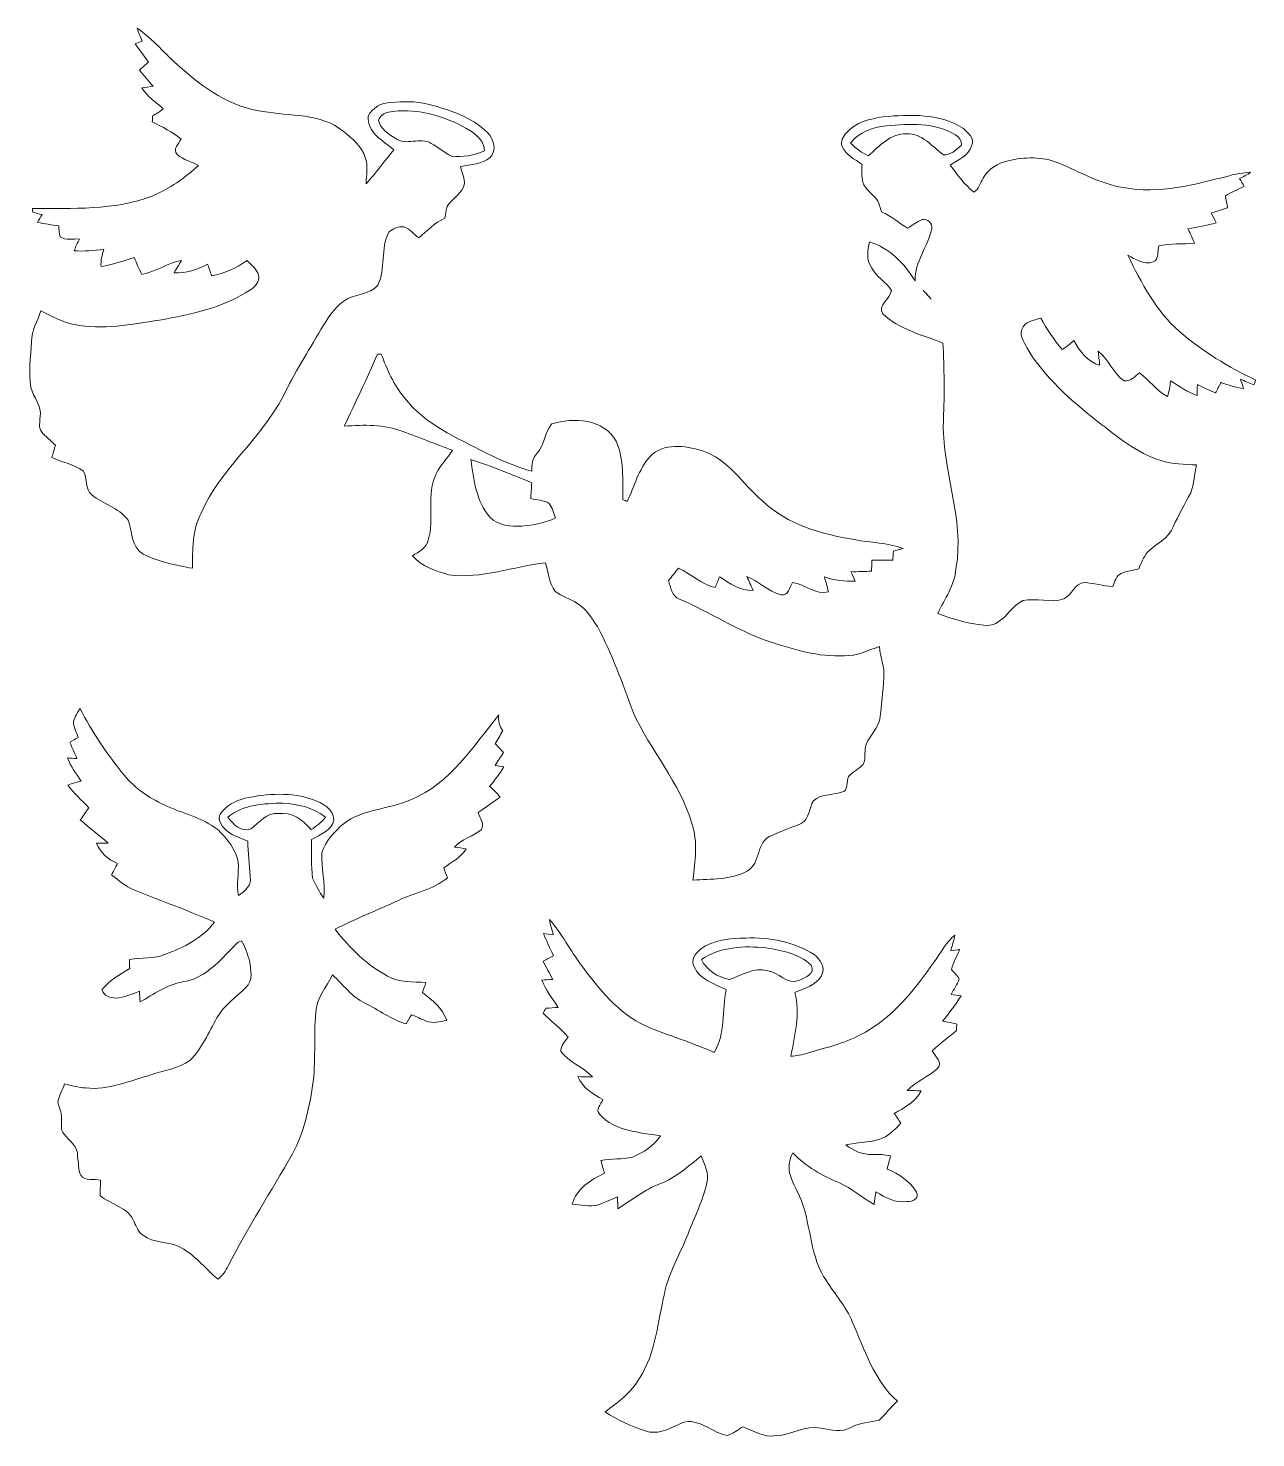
# Model space of a CAD drawing. Header units: centimetres. Extents: x -14.3 to 14.3, y -16.4 to 16.4.
import ezdxf

# ---------------------------------------------------------------- set-up
doc = ezdxf.new("R2010")
doc.units = ezdxf.units.CM
doc.header["$MEASUREMENT"] = 0
doc.layers.add('Layer 1', color=7, linetype='Continuous')

msp = doc.modelspace()

# ---------------------------------------------------------------- linework, layer by layer
at = {"layer": 'Layer 1', "lineweight": 9}
for points, knots in [([(-11.75469, 16.36477), (-11.38251, 16.11254), (-11.10099, 15.75517), (-10.76092, 15.46449), (-10.76092, 15.46449), (-10.21094, 14.97906), (-9.57946, 14.52222), (-8.83016, 14.42979), (-8.83016, 14.42979), (-8.20504, 14.3109), (-7.48643, 14.40051), (-6.96503, 13.96871), (-6.96503, 13.96871), (-6.75759, 13.80678), (-6.53076, 13.62299), (-6.45174, 13.35981), (-6.45174, 13.35981), (-6.38047, 13.1619), (-6.42175, 12.95377), (-6.43092, 12.75021), (-6.43092, 12.75021), (-6.19632, 12.99716), (-6.00582, 13.2822), (-5.78357, 13.54008), (-5.78357, 13.54008), (-6.03228, 13.74469), (-6.41928, 13.93943), (-6.38012, 14.31972), (-6.38012, 14.31972), (-6.29157, 14.52469), (-6.07109, 14.62805), (-5.85801, 14.6411), (-5.85801, 14.6411), (-5.57226, 14.65945), (-5.2791, 14.67497), (-5.00006, 14.597), (-5.00006, 14.597), (-4.50229, 14.47389), (-3.98335, 14.30632), (-3.60976, 13.93802), (-3.60976, 13.93802), (-3.46159, 13.7969), (-3.38469, 13.51504), (-3.54732, 13.35875), (-3.54732, 13.35875), (-3.73852, 13.19542), (-4.00275, 13.19577), (-4.237, 13.15167), (-4.237, 13.15167), (-4.21089, 13.0095), (-4.13293, 12.8698), (-4.14986, 12.72164), (-4.14986, 12.72164), (-4.20313, 12.53819), (-4.37211, 12.42919), (-4.49452, 12.29442), (-4.49452, 12.29442), (-4.58201, 12.20059), (-4.57884, 12.06335), (-4.60353, 11.94553), (-4.60353, 11.94553), (-4.83601, 11.84005), (-5.01346, 11.65131), (-5.20678, 11.49044), (-5.20678, 11.49044), (-5.32285, 11.57299), (-5.41316, 11.69752), (-5.54933, 11.74797), (-5.54933, 11.74797), (-5.67668, 11.7582), (-5.80968, 11.71022), (-5.90176, 11.62132), (-5.90176, 11.62132), (-6.1046, 11.24244), (-5.97125, 10.77501), (-6.15646, 10.3926), (-6.15646, 10.3926), (-6.35472, 10.15553), (-6.71067, 10.19787), (-6.95092, 10.02112), (-6.95092, 10.02112), (-7.18199, 9.85108), (-7.33403, 9.59814), (-7.48361, 9.35755), (-7.48361, 9.35755), (-7.78382, 8.8439), (-8.10132, 8.33908), (-8.36344, 7.80392), (-8.36344, 7.80392), (-8.8725, 6.81155), (-9.82323, 6.12011), (-10.26844, 5.08788), (-10.26844, 5.08788), (-10.47622, 4.69524), (-10.46176, 4.2391), (-10.46882, 3.80765), (-10.46882, 3.80765), (-10.85581, 3.88667), (-11.25869, 3.95052), (-11.61076, 4.13714), (-11.61076, 4.13714), (-11.91238, 4.30471), (-11.84853, 4.67337), (-11.97377, 4.94289), (-11.97377, 4.94289), (-12.18931, 5.21664), (-12.54632, 5.30237), (-12.8102, 5.51404), (-12.8102, 5.51404), (-12.96825, 5.6555), (-12.90651, 5.89186), (-13.0007, 6.06366), (-13.0007, 6.06366), (-13.21696, 6.23476), (-13.49847, 6.26298), (-13.73836, 6.38645), (-13.73836, 6.38645), (-13.71084, 6.48065), (-13.68121, 6.57413), (-13.65334, 6.66832), (-13.65334, 6.66832), (-13.76235, 6.77522), (-13.88653, 6.8687), (-13.98001, 6.99006), (-13.98001, 6.99006), (-14.05269, 7.08848), (-14.00859, 7.21654), (-14.01212, 7.32837), (-14.01212, 7.32837), (-13.95991, 7.58519), (-14.17334, 7.7771), (-14.22272, 8.01417), (-14.22272, 8.01417), (-14.28693, 8.36519), (-14.22519, 8.72255), (-14.21108, 9.07497), (-14.21108, 9.07497), (-14.21073, 9.33285), (-14.0668, 9.55616), (-13.99342, 9.79499), (-13.99342, 9.79499), (-13.74259, 9.67329), (-13.49741, 9.53288), (-13.22048, 9.47785), (-13.22048, 9.47785), (-12.55973, 9.34873), (-11.89016, 9.47397), (-11.23611, 9.57909), (-11.23611, 9.57909), (-10.50233, 9.70715), (-9.74809, 9.86908), (-9.11627, 10.28465), (-9.11627, 10.28465), (-9.00691, 10.36013), (-8.89225, 10.47303), (-8.93459, 10.62473), (-8.93459, 10.62473), (-8.96704, 10.77042), (-9.10251, 10.86179), (-9.19952, 10.96622), (-9.19952, 10.96622), (-9.44682, 10.78983), (-9.72093, 10.65789), (-10.02432, 10.61026), (-10.02432, 10.61026), (-10.05677, 10.70022), (-10.08746, 10.79089), (-10.11604, 10.8819), (-10.11604, 10.8819), (-10.35557, 10.75561), (-10.62122, 10.65789), (-10.89638, 10.67729), (-10.89638, 10.67729), (-10.84276, 10.77607), (-10.78067, 10.86955), (-10.72035, 10.9641), (-10.72035, 10.9641), (-11.05125, 10.91894), (-11.31584, 10.68823), (-11.64674, 10.6406), (-11.64674, 10.6406), (-11.7113, 10.76796), (-11.76316, 10.90095), (-11.82242, 11.03042), (-11.82242, 11.03042), (-12.07854, 10.95916), (-12.32901, 10.86532), (-12.59254, 10.82299), (-12.59254, 10.82299), (-12.60559, 10.96022), (-12.56926, 11.09357), (-12.53186, 11.22374), (-12.53186, 11.22374), (-12.75976, 11.19376), (-12.98906, 11.17294), (-13.21907, 11.19129), (-13.21907, 11.19129), (-13.18238, 11.28407), (-13.1404, 11.37473), (-13.0956, 11.46363), (-13.0956, 11.46363), (-13.24341, 11.47386), (-13.41486, 11.42518), (-13.54186, 11.5162), (-13.54186, 11.5162), (-13.57256, 11.59698), (-13.56762, 11.68553), (-13.57679, 11.7702), (-13.57679, 11.7702), (-13.74259, 11.79277), (-13.90805, 11.81888), (-14.0735, 11.84675), (-14.0735, 11.84675), (-14.03681, 11.90778), (-13.99906, 11.96846), (-13.96308, 12.03019), (-13.96308, 12.03019), (-14.03575, 12.0496), (-14.10807, 12.06865), (-14.18074, 12.08664), (-14.18074, 12.08664), (-14.18251, 12.10816), (-14.18568, 12.1519), (-14.18745, 12.17342), (-14.18745, 12.17342), (-13.25682, 12.17907), (-12.28844, 12.12403), (-11.40227, 12.46235), (-11.40227, 12.46235), (-11.00292, 12.62886), (-10.64521, 12.88603), (-10.32594, 13.17496), (-10.32594, 13.17496), (-10.48787, 13.2628), (-10.68436, 13.30125), (-10.82195, 13.42896), (-10.82195, 13.42896), (-10.93378, 13.54573), (-10.79514, 13.68084), (-10.73269, 13.78279), (-10.73269, 13.78279), (-10.93237, 13.95636), (-11.17049, 14.06749), (-11.40156, 14.18884), (-11.40156, 14.18884), (-11.39944, 14.234), (-11.39733, 14.27915), (-11.39486, 14.32395), (-11.39486, 14.32395), (-11.3116, 14.37793), (-11.22411, 14.42626), (-11.14932, 14.49117), (-11.14932, 14.49117), (-11.31866, 14.64922), (-11.52327, 14.77551), (-11.64568, 14.97765), (-11.64568, 14.97765), (-11.58042, 14.98718), (-11.44989, 15.00658), (-11.38498, 15.01646), (-11.38498, 15.01646), (-11.49222, 15.13887), (-11.60335, 15.25846), (-11.70001, 15.39005), (-11.70001, 15.39005), (-11.63228, 15.4532), (-11.56384, 15.51529), (-11.49399, 15.57632), (-11.49399, 15.57632), (-11.59629, 15.71884), (-11.70319, 15.85783), (-11.79914, 16.00424), (-11.79914, 16.00424), (-11.74622, 16.02434), (-11.69331, 16.0441), (-11.64039, 16.06456), (-11.64039, 16.06456), (-11.68061, 16.16369), (-11.72188, 16.26282), (-11.75469, 16.36477), (-11.75469, 16.36477), (-11.75469, 16.36477), (-11.75469, 16.36477), (-11.75469, 16.36477)], [0, 0, 0, 0, 0.01388889, 0.01388889, 0.01388889, 0.01388889, 0.02777778, 0.02777778, 0.02777778, 0.02777778, 0.04166667, 0.04166667, 0.04166667, 0.04166667, 0.05555556, 0.05555556, 0.05555556, 0.05555556, 0.06944444, 0.06944444, 0.06944444, 0.06944444, 0.08333333, 0.08333333, 0.08333333, 0.08333333, 0.09722222, 0.09722222, 0.09722222, 0.09722222, 0.11111111, 0.11111111, 0.11111111, 0.11111111, 0.125, 0.125, 0.125, 0.125, 0.13888889, 0.13888889, 0.13888889, 0.13888889, 0.15277778, 0.15277778, 0.15277778, 0.15277778, 0.16666667, 0.16666667, 0.16666667, 0.16666667, 0.18055556, 0.18055556, 0.18055556, 0.18055556, 0.19444444, 0.19444444, 0.19444444, 0.19444444, 0.20833333, 0.20833333, 0.20833333, 0.20833333, 0.22222222, 0.22222222, 0.22222222, 0.22222222, 0.23611111, 0.23611111, 0.23611111, 0.23611111, 0.25, 0.25, 0.25, 0.25, 0.26388889, 0.26388889, 0.26388889, 0.26388889, 0.27777778, 0.27777778, 0.27777778, 0.27777778, 0.29166667, 0.29166667, 0.29166667, 0.29166667, 0.30555556, 0.30555556, 0.30555556, 0.30555556, 0.31944444, 0.31944444, 0.31944444, 0.31944444, 0.33333333, 0.33333333, 0.33333333, 0.33333333, 0.34722222, 0.34722222, 0.34722222, 0.34722222, 0.36111111, 0.36111111, 0.36111111, 0.36111111, 0.375, 0.375, 0.375, 0.375, 0.38888889, 0.38888889, 0.38888889, 0.38888889, 0.40277778, 0.40277778, 0.40277778, 0.40277778, 0.41666667, 0.41666667, 0.41666667, 0.41666667, 0.43055556, 0.43055556, 0.43055556, 0.43055556, 0.44444444, 0.44444444, 0.44444444, 0.44444444, 0.45833333, 0.45833333, 0.45833333, 0.45833333, 0.47222222, 0.47222222, 0.47222222, 0.47222222, 0.48611111, 0.48611111, 0.48611111, 0.48611111, 0.5, 0.5, 0.5, 0.5, 0.51388889, 0.51388889, 0.51388889, 0.51388889, 0.52777778, 0.52777778, 0.52777778, 0.52777778, 0.54166667, 0.54166667, 0.54166667, 0.54166667, 0.55555556, 0.55555556, 0.55555556, 0.55555556, 0.56944444, 0.56944444, 0.56944444, 0.56944444, 0.58333333, 0.58333333, 0.58333333, 0.58333333, 0.59722222, 0.59722222, 0.59722222, 0.59722222, 0.61111111, 0.61111111, 0.61111111, 0.61111111, 0.625, 0.625, 0.625, 0.625, 0.63888889, 0.63888889, 0.63888889, 0.63888889, 0.65277778, 0.65277778, 0.65277778, 0.65277778, 0.66666667, 0.66666667, 0.66666667, 0.66666667, 0.68055556, 0.68055556, 0.68055556, 0.68055556, 0.69444444, 0.69444444, 0.69444444, 0.69444444, 0.70833333, 0.70833333, 0.70833333, 0.70833333, 0.72222222, 0.72222222, 0.72222222, 0.72222222, 0.73611111, 0.73611111, 0.73611111, 0.73611111, 0.75, 0.75, 0.75, 0.75, 0.76388889, 0.76388889, 0.76388889, 0.76388889, 0.77777778, 0.77777778, 0.77777778, 0.77777778, 0.79166667, 0.79166667, 0.79166667, 0.79166667, 0.80555556, 0.80555556, 0.80555556, 0.80555556, 0.81944444, 0.81944444, 0.81944444, 0.81944444, 0.83333333, 0.83333333, 0.83333333, 0.83333333, 0.84722222, 0.84722222, 0.84722222, 0.84722222, 0.86111111, 0.86111111, 0.86111111, 0.86111111, 0.875, 0.875, 0.875, 0.875, 0.88888889, 0.88888889, 0.88888889, 0.88888889, 0.90277778, 0.90277778, 0.90277778, 0.90277778, 0.91666667, 0.91666667, 0.91666667, 0.91666667, 0.93055556, 0.93055556, 0.93055556, 0.93055556, 0.94444444, 0.94444444, 0.94444444, 0.94444444, 0.95833333, 0.95833333, 0.95833333, 0.95833333, 0.97222222, 0.97222222, 0.97222222, 0.97222222, 1, 1, 1, 1]), ([(-5.90952, 14.41568), (-6.01112, 14.3938), (-6.11236, 14.32748), (-6.14411, 14.22412), (-6.14411, 14.22412), (-6.10496, 14.02586), (-5.91269, 13.90485), (-5.75324, 13.80431), (-5.75324, 13.80431), (-5.50453, 13.61699), (-5.17221, 13.847), (-4.91927, 13.68578), (-4.91927, 13.68578), (-4.75558, 13.59653), (-4.61341, 13.46812), (-4.44337, 13.38945), (-4.44337, 13.38945), (-4.18408, 13.35382), (-3.91914, 13.41273), (-3.68031, 13.51468), (-3.68031, 13.51468), (-3.69725, 13.8096), (-3.96924, 13.96447), (-4.19607, 14.09077), (-4.19607, 14.09077), (-4.7203, 14.35676), (-5.32073, 14.51163), (-5.90952, 14.41568)], [0, 0, 0, 0, 0.125, 0.125, 0.125, 0.125, 0.25, 0.25, 0.25, 0.25, 0.375, 0.375, 0.375, 0.375, 0.5, 0.5, 0.5, 0.5, 0.625, 0.625, 0.625, 0.625, 0.75, 0.75, 0.75, 0.75, 1, 1, 1, 1]), ([(5.59245, 14.30596), (6.2151, 14.35923), (6.90831, 14.38957), (7.45476, 14.03115), (7.45476, 14.03115), (7.56095, 13.9292), (7.72746, 13.80643), (7.64385, 13.63251), (7.64385, 13.63251), (7.58318, 13.39756), (7.32812, 13.30513), (7.14608, 13.18413), (7.14608, 13.18413), (7.30801, 12.95835), (7.47558, 12.73152), (7.69359, 12.55548), (7.69359, 12.55548), (7.81777, 12.61863), (7.84106, 12.76997), (7.91338, 12.87721), (7.91338, 12.87721), (8.02909, 13.09452), (8.25522, 13.2381), (8.49511, 13.27938), (8.49511, 13.27938), (8.87434, 13.3771), (9.2878, 13.38098), (9.65539, 13.23352), (9.65539, 13.23352), (10.15281, 13.03032), (10.62588, 12.74915), (11.16422, 12.66167), (11.16422, 12.66167), (11.99889, 12.49621), (12.83533, 12.73328), (13.64037, 12.93542), (13.64037, 12.93542), (13.80018, 12.98305), (13.96528, 13.00351), (14.13179, 13.0155), (14.13179, 13.0155), (14.051, 12.95835), (13.96351, 12.91179), (13.87532, 12.86804), (13.87532, 12.86804), (13.91166, 12.80807), (13.94764, 12.7481), (13.98221, 12.68707), (13.98221, 12.68707), (13.83404, 12.61686), (13.68553, 12.54842), (13.54336, 12.46729), (13.54336, 12.46729), (13.56276, 12.37486), (13.58216, 12.28243), (13.59451, 12.18859), (13.59451, 12.18859), (13.46821, 12.14732), (13.34016, 12.1078), (13.21421, 12.06794), (13.21421, 12.06794), (13.25267, 11.9928), (13.29218, 11.91801), (13.33275, 11.84357), (13.33275, 11.84357), (13.11791, 11.77584), (12.8946, 11.7395), (12.67482, 11.69647), (12.67482, 11.69647), (12.73303, 11.58887), (12.78136, 11.4781), (12.82439, 11.36344), (12.82439, 11.36344), (12.54817, 11.34369), (12.26912, 11.36133), (11.99678, 11.307), (11.99678, 11.307), (11.96115, 11.18), (12.00948, 10.98738), (11.86166, 10.93094), (11.86166, 10.93094), (11.64576, 10.85827), (11.45421, 10.99021), (11.27499, 11.08757), (11.27499, 11.08757), (11.59249, 10.44834), (11.92552, 9.78935), (12.4762, 9.31556), (12.4762, 9.31556), (13.00466, 8.85096), (13.61673, 8.48689), (14.25138, 8.18562), (14.25138, 8.18562), (14.23621, 8.14929), (14.22104, 8.1126), (14.20623, 8.07626), (14.20623, 8.07626), (14.10216, 8.11647), (13.99985, 8.16093), (13.89613, 8.20219), (13.89613, 8.20219), (13.92012, 8.13129), (13.94446, 8.06074), (13.9681, 7.98948), (13.9681, 7.98948), (13.78571, 8.00535), (13.61391, 8.07097), (13.44246, 8.12918), (13.44246, 8.12918), (13.41036, 8.0692), (13.34651, 7.94891), (13.3144, 7.88858), (13.3144, 7.88858), (13.16835, 7.94044), (13.03183, 8.01205), (12.89424, 8.08155), (12.89424, 8.08155), (12.89107, 7.99653), (12.88895, 7.91151), (12.88507, 7.82649), (12.88507, 7.82649), (12.66071, 7.90305), (12.46456, 8.03922), (12.26912, 8.16975), (12.26912, 8.16975), (12.25678, 8.04557), (12.23526, 7.92174), (12.20068, 7.8018), (12.20068, 7.8018), (11.94563, 7.93903), (11.77735, 8.18103), (11.55051, 8.35319), (11.55051, 8.35319), (11.44115, 8.27276), (11.34379, 8.14858), (11.18998, 8.16763), (11.18998, 8.16763), (10.93562, 8.34366), (10.8252, 8.66187), (10.58919, 8.85943), (10.58919, 8.85943), (10.59766, 8.74865), (10.61213, 8.63824), (10.62588, 8.52746), (10.62588, 8.52746), (10.33908, 8.60331), (10.15281, 8.85308), (10.02475, 9.10425), (10.02475, 9.10425), (9.94079, 9.02523), (9.84766, 8.95538), (9.74994, 8.89506), (9.74994, 8.89506), (9.56049, 9.12083), (9.39681, 9.36637), (9.25287, 9.62284), (9.25287, 9.62284), (9.09412, 9.57133), (8.8687, 9.55405), (8.81437, 9.35896), (8.81437, 9.35896), (8.74875, 9.21326), (8.87187, 9.07004), (8.92514, 8.94092), (8.92514, 8.94092), (9.33154, 8.25123), (9.94467, 7.71819), (10.56626, 7.22854), (10.56626, 7.22854), (11.02488, 6.87258), (11.48525, 6.48594), (12.04899, 6.31167), (12.04899, 6.31167), (12.31428, 6.22312), (12.59544, 6.22488), (12.87202, 6.21007), (12.87202, 6.21007), (12.82334, 5.99664), (12.81522, 5.77297), (12.74114, 5.5666), (12.74114, 5.5666), (12.60144, 5.30484), (12.45292, 5.04731), (12.33298, 4.77567), (12.33298, 4.77567), (12.22749, 4.49874), (11.93116, 4.37774), (11.72973, 4.18406), (11.72973, 4.18406), (11.64188, 4.06624), (11.58967, 3.92759), (11.52829, 3.79495), (11.52829, 3.79495), (11.39212, 3.75967), (11.25348, 3.73956), (11.12224, 3.69017), (11.12224, 3.69017), (10.99806, 3.64043), (10.97584, 3.49297), (10.92398, 3.38537), (10.92398, 3.38537), (10.70244, 3.4016), (10.48618, 3.45699), (10.26605, 3.47674), (10.26605, 3.47674), (10.03921, 3.46687), (9.97924, 3.179), (9.78768, 3.09539), (9.78768, 3.09539), (9.47759, 2.99273), (9.14739, 3.12608), (8.83518, 3.05729), (8.83518, 3.05729), (8.51169, 2.90277), (8.35541, 2.42652), (7.93137, 2.48332), (7.93137, 2.48332), (7.56201, 2.51507), (7.20147, 2.62972), (6.85575, 2.76131), (6.85575, 2.76131), (7.02684, 3.09433), (7.24627, 3.41677), (7.28155, 3.79989), (7.28155, 3.79989), (7.49533, 4.97464), (6.93512, 6.10423), (6.98945, 7.27651), (6.98945, 7.27651), (7.01591, 7.866), (7.0085, 8.4555), (6.97746, 9.04428), (6.97746, 9.04428), (6.50015, 9.23831), (5.96357, 9.35436), (5.58187, 9.72443), (5.58187, 9.72443), (5.43441, 9.92657), (5.77096, 10.06487), (5.77907, 10.26913), (5.77907, 10.26913), (5.65983, 10.47584), (5.41465, 10.5764), (5.3194, 10.80288), (5.3194, 10.80288), (5.1864, 10.97821), (5.2305, 11.20152), (5.27072, 11.39978), (5.27072, 11.39978), (5.7325, 11.25479), (6.08175, 10.89707), (6.3294, 10.49314), (6.3294, 10.49314), (6.32341, 10.93129), (6.62538, 11.28583), (6.71852, 11.69964), (6.71852, 11.69964), (6.7485, 11.82276), (6.61304, 11.94517), (6.4945, 11.91731), (6.4945, 11.91731), (6.37244, 11.86721), (6.26943, 11.78113), (6.1576, 11.7134), (6.1576, 11.7134), (5.95123, 11.83193), (5.77836, 12.00268), (5.55435, 12.09017), (5.55435, 12.09017), (5.51837, 12.18683), (5.49438, 12.28949), (5.44499, 12.37944), (5.44499, 12.37944), (5.34127, 12.51738), (5.17159, 12.61192), (5.11585, 12.78302), (5.11585, 12.78302), (5.08304, 12.91743), (5.0975, 13.05784), (5.0968, 13.19507), (5.0968, 13.19507), (4.93523, 13.31995), (4.71791, 13.41344), (4.63642, 13.61346), (4.63642, 13.61346), (4.58562, 13.72847), (4.66006, 13.84876), (4.73273, 13.93449), (4.73273, 13.93449), (4.94757, 14.18284), (5.28306, 14.25481), (5.59245, 14.30596), (5.59245, 14.30596), (5.59245, 14.30596), (5.59245, 14.30596), (5.59245, 14.30596)], [0, 0, 0, 0, 0.01333333, 0.01333333, 0.01333333, 0.01333333, 0.02666667, 0.02666667, 0.02666667, 0.02666667, 0.04, 0.04, 0.04, 0.04, 0.05333333, 0.05333333, 0.05333333, 0.05333333, 0.06666667, 0.06666667, 0.06666667, 0.06666667, 0.08, 0.08, 0.08, 0.08, 0.09333333, 0.09333333, 0.09333333, 0.09333333, 0.10666667, 0.10666667, 0.10666667, 0.10666667, 0.12, 0.12, 0.12, 0.12, 0.13333333, 0.13333333, 0.13333333, 0.13333333, 0.14666667, 0.14666667, 0.14666667, 0.14666667, 0.16, 0.16, 0.16, 0.16, 0.17333333, 0.17333333, 0.17333333, 0.17333333, 0.18666667, 0.18666667, 0.18666667, 0.18666667, 0.2, 0.2, 0.2, 0.2, 0.21333333, 0.21333333, 0.21333333, 0.21333333, 0.22666667, 0.22666667, 0.22666667, 0.22666667, 0.24, 0.24, 0.24, 0.24, 0.25333333, 0.25333333, 0.25333333, 0.25333333, 0.26666667, 0.26666667, 0.26666667, 0.26666667, 0.28, 0.28, 0.28, 0.28, 0.29333333, 0.29333333, 0.29333333, 0.29333333, 0.30666667, 0.30666667, 0.30666667, 0.30666667, 0.32, 0.32, 0.32, 0.32, 0.33333333, 0.33333333, 0.33333333, 0.33333333, 0.34666667, 0.34666667, 0.34666667, 0.34666667, 0.36, 0.36, 0.36, 0.36, 0.37333333, 0.37333333, 0.37333333, 0.37333333, 0.38666667, 0.38666667, 0.38666667, 0.38666667, 0.4, 0.4, 0.4, 0.4, 0.41333333, 0.41333333, 0.41333333, 0.41333333, 0.42666667, 0.42666667, 0.42666667, 0.42666667, 0.44, 0.44, 0.44, 0.44, 0.45333333, 0.45333333, 0.45333333, 0.45333333, 0.46666667, 0.46666667, 0.46666667, 0.46666667, 0.48, 0.48, 0.48, 0.48, 0.49333333, 0.49333333, 0.49333333, 0.49333333, 0.50666667, 0.50666667, 0.50666667, 0.50666667, 0.52, 0.52, 0.52, 0.52, 0.53333333, 0.53333333, 0.53333333, 0.53333333, 0.54666667, 0.54666667, 0.54666667, 0.54666667, 0.56, 0.56, 0.56, 0.56, 0.57333333, 0.57333333, 0.57333333, 0.57333333, 0.58666667, 0.58666667, 0.58666667, 0.58666667, 0.6, 0.6, 0.6, 0.6, 0.61333333, 0.61333333, 0.61333333, 0.61333333, 0.62666667, 0.62666667, 0.62666667, 0.62666667, 0.64, 0.64, 0.64, 0.64, 0.65333333, 0.65333333, 0.65333333, 0.65333333, 0.66666667, 0.66666667, 0.66666667, 0.66666667, 0.68, 0.68, 0.68, 0.68, 0.69333333, 0.69333333, 0.69333333, 0.69333333, 0.70666667, 0.70666667, 0.70666667, 0.70666667, 0.72, 0.72, 0.72, 0.72, 0.73333333, 0.73333333, 0.73333333, 0.73333333, 0.74666667, 0.74666667, 0.74666667, 0.74666667, 0.76, 0.76, 0.76, 0.76, 0.77333333, 0.77333333, 0.77333333, 0.77333333, 0.78666667, 0.78666667, 0.78666667, 0.78666667, 0.8, 0.8, 0.8, 0.8, 0.81333333, 0.81333333, 0.81333333, 0.81333333, 0.82666667, 0.82666667, 0.82666667, 0.82666667, 0.84, 0.84, 0.84, 0.84, 0.85333333, 0.85333333, 0.85333333, 0.85333333, 0.86666667, 0.86666667, 0.86666667, 0.86666667, 0.88, 0.88, 0.88, 0.88, 0.89333333, 0.89333333, 0.89333333, 0.89333333, 0.90666667, 0.90666667, 0.90666667, 0.90666667, 0.92, 0.92, 0.92, 0.92, 0.93333333, 0.93333333, 0.93333333, 0.93333333, 0.94666667, 0.94666667, 0.94666667, 0.94666667, 0.96, 0.96, 0.96, 0.96, 0.97333333, 0.97333333, 0.97333333, 0.97333333, 1, 1, 1, 1]), ([(5.66265, 14.09747), (5.35044, 14.06572), (5.02659, 13.94895), (4.82657, 13.69566), (4.82657, 13.69566), (4.9444, 13.57113), (5.08763, 13.47517), (5.24003, 13.39721), (5.24003, 13.39721), (5.50002, 13.61769), (5.75896, 13.92461), (6.1322, 13.90874), (6.1322, 13.90874), (6.49203, 13.92708), (6.72593, 13.6117), (6.98874, 13.42225), (6.98874, 13.42225), (7.15032, 13.40779), (7.28578, 13.53691), (7.40044, 13.63463), (7.40044, 13.63463), (7.42654, 13.73834), (7.35916, 13.83465), (7.27238, 13.88369), (7.27238, 13.88369), (6.7926, 14.17826), (6.20029, 14.14333), (5.66265, 14.09747), (5.66265, 14.09747), (5.66265, 14.09747), (5.66265, 14.09747), (5.66265, 14.09747)], [0, 0, 0, 0, 0.11111111, 0.11111111, 0.11111111, 0.11111111, 0.22222222, 0.22222222, 0.22222222, 0.22222222, 0.33333333, 0.33333333, 0.33333333, 0.33333333, 0.44444444, 0.44444444, 0.44444444, 0.44444444, 0.55555556, 0.55555556, 0.55555556, 0.55555556, 0.66666667, 0.66666667, 0.66666667, 0.66666667, 0.77777778, 0.77777778, 0.77777778, 0.77777778, 1, 1, 1, 1]), ([(6.51567, 10.27054), (6.57705, 10.20245), (6.63985, 10.13507), (6.70405, 10.0684), (6.70405, 10.0684), (6.64232, 10.13719), (6.57882, 10.20421), (6.51567, 10.27054)], [0, 0, 0, 0, 0.33333333, 0.33333333, 0.33333333, 0.33333333, 1, 1, 1, 1]), ([(-6.1681, 8.78852), (-6.14623, 8.78886), (-6.10213, 8.78958), (-6.08026, 8.79028), (-6.08026, 8.79028), (-5.94197, 8.43115), (-5.79345, 8.0692), (-5.53875, 7.77428), (-5.53875, 7.77428), (-5.06602, 7.14845), (-4.32061, 6.84683), (-3.64892, 6.49123), (-3.64892, 6.49123), (-3.30778, 6.31449), (-2.94689, 6.17832), (-2.58035, 6.06402), (-2.58035, 6.06402), (-2.58459, 6.21218), (-2.57012, 6.37234), (-2.45794, 6.48135), (-2.45794, 6.48135), (-2.27626, 6.67326), (-2.28331, 6.96501), (-2.1161, 7.1668), (-2.1161, 7.1668), (-1.61339, 7.32237), (-0.90536, 7.28498), (-0.6182, 6.76534), (-0.6182, 6.76534), (-0.4277, 6.33989), (-0.47321, 5.86117), (-0.46086, 5.4075), (-0.46086, 5.4075), (-0.427, 5.39197), (-0.39313, 5.3768), (-0.35891, 5.36128), (-0.35891, 5.36128), (-0.19557, 5.71265), (-0.09856, 6.1067), (0.16355, 6.40268), (0.16355, 6.40268), (0.47929, 6.7357), (0.97988, 6.6595), (1.37605, 6.54379), (1.37605, 6.54379), (1.98459, 6.35294), (2.32044, 5.76768), (2.78328, 5.37292), (2.78328, 5.37292), (3.35901, 4.82083), (4.15559, 4.60069), (4.92182, 4.47405), (4.92182, 4.47405), (5.29682, 4.39926), (5.69052, 4.4049), (6.05177, 4.26767), (6.05177, 4.26767), (5.97804, 4.24368), (5.90325, 4.22357), (5.82811, 4.20629), (5.82811, 4.20629), (5.82387, 4.15443), (5.81541, 4.05142), (5.81117, 3.99991), (5.81117, 3.99991), (5.64784, 3.9985), (5.48697, 3.99568), (5.32469, 3.99392), (5.32469, 3.99392), (5.32328, 3.93077), (5.32081, 3.80412), (5.3194, 3.74097), (5.3194, 3.74097), (5.15959, 3.73286), (5.00014, 3.72722), (4.84068, 3.73039), (4.84068, 3.73039), (4.87278, 3.65737), (4.90524, 3.58469), (4.93523, 3.51026), (4.93523, 3.51026), (4.69357, 3.50356), (4.45157, 3.52014), (4.22438, 3.60657), (4.22438, 3.60657), (4.25613, 3.49262), (4.28858, 3.37867), (4.3161, 3.26367), (4.3161, 3.26367), (4.01589, 3.16877), (3.77388, 3.44746), (3.48425, 3.47992), (3.48425, 3.47992), (3.41934, 3.37126), (3.37948, 3.1536), (3.21085, 3.19135), (3.21085, 3.19135), (2.9191, 3.27249), (2.69544, 3.50038), (2.42027, 3.62138), (2.42027, 3.62138), (2.46437, 3.51026), (2.51834, 3.40337), (2.56597, 3.29365), (2.56597, 3.29365), (2.26576, 3.27742), (2.02305, 3.46122), (1.7828, 3.61151), (1.7828, 3.61151), (1.75105, 3.5279), (1.71754, 3.44464), (1.68261, 3.36209), (1.68261, 3.36209), (1.35912, 3.43441), (1.12452, 3.67853), (0.82924, 3.80941), (0.82924, 3.80941), (0.75269, 3.71487), (0.67614, 3.61997), (0.59994, 3.52507), (0.59994, 3.52507), (0.64721, 3.36879), (0.6779, 3.1603), (0.85323, 3.09257), (0.85323, 3.09257), (1.5602, 2.79165), (2.20331, 2.35244), (2.93462, 2.10691), (2.93462, 2.10691), (3.49977, 1.92135), (4.08468, 1.74214), (4.68722, 1.7753), (4.68722, 1.7753), (4.9758, 1.76224), (5.23226, 1.90794), (5.50179, 1.98661), (5.50179, 1.98661), (5.52401, 1.74461), (5.62385, 1.51248), (5.60656, 1.26624), (5.60656, 1.26624), (5.58222, 0.94451), (5.54659, 0.62383), (5.51308, 0.3028), (5.51308, 0.3028), (5.45769, 0.09396), (5.30282, -0.06761), (5.20439, -0.25565), (5.20439, -0.25565), (5.13596, -0.41051), (5.19558, -0.59466), (5.12749, -0.74953), (5.12749, -0.74953), (5.02413, -0.85572), (4.88443, -0.92098), (4.78529, -1.0314), (4.78529, -1.0314), (4.72179, -1.13935), (4.79306, -1.37325), (4.6209, -1.39935), (4.6209, -1.39935), (4.40818, -1.47096), (4.13971, -1.43428), (3.96615, -1.59655), (3.96615, -1.59655), (3.85608, -1.76412), (3.88007, -2.01389), (3.68533, -2.12431), (3.68533, -2.12431), (3.46203, -2.22839), (3.22073, -2.28835), (3.00165, -2.40125), (3.00165, -2.40125), (2.6203, -2.53283), (2.75859, -3.04929), (2.42486, -3.23344), (2.42486, -3.23344), (2.04421, -3.43382), (1.58595, -3.41512), (1.16721, -3.43982), (1.16721, -3.43982), (1.21836, -3.00237), (1.28786, -2.54941), (1.14075, -2.12254), (1.14075, -2.12254), (0.86276, -1.1764), (0.17943, -0.42604), (-0.2238, 0.46155), (-0.2238, 0.46155), (-0.47674, 1.13395), (-0.70499, 1.82116), (-1.05565, 2.45157), (-1.05565, 2.45157), (-1.18053, 2.65583), (-1.31741, 2.87102), (-1.53013, 2.99414), (-1.53013, 2.99414), (-1.68747, 3.10703), (-1.88432, 3.15289), (-2.03707, 3.27072), (-2.03707, 3.27072), (-2.18559, 3.4584), (-2.18736, 3.71205), (-2.25791, 3.93324), (-2.25791, 3.93324), (-3.0118, 3.85633), (-3.74452, 3.55294), (-4.51216, 3.65737), (-4.51216, 3.65737), (-4.81344, 3.74627), (-5.14716, 3.84787), (-5.35283, 4.10187), (-5.35283, 4.10187), (-5.20396, 4.18794), (-5.03357, 4.2779), (-4.98524, 4.45852), (-4.98524, 4.45852), (-4.83919, 4.96194), (-5.0438, 5.52356), (-4.79897, 6.00475), (-4.79897, 6.00475), (-4.71466, 6.21501), (-4.53086, 6.35788), (-4.42467, 6.55438), (-4.42467, 6.55438), (-4.81202, 6.69443), (-5.19373, 6.84965), (-5.58143, 6.98865), (-5.58143, 6.98865), (-6.01394, 7.15551), (-6.48419, 7.1481), (-6.93892, 7.11212), (-6.93892, 7.11212), (-6.67751, 7.6688), (-6.40799, 8.22195), (-6.1681, 8.78852), (-6.1681, 8.78852), (-6.1681, 8.78852), (-6.1681, 8.78852), (-6.1681, 8.78852)], [0, 0, 0, 0, 0.01639344, 0.01639344, 0.01639344, 0.01639344, 0.03278689, 0.03278689, 0.03278689, 0.03278689, 0.04918033, 0.04918033, 0.04918033, 0.04918033, 0.06557377, 0.06557377, 0.06557377, 0.06557377, 0.08196721, 0.08196721, 0.08196721, 0.08196721, 0.09836066, 0.09836066, 0.09836066, 0.09836066, 0.1147541, 0.1147541, 0.1147541, 0.1147541, 0.13114754, 0.13114754, 0.13114754, 0.13114754, 0.14754098, 0.14754098, 0.14754098, 0.14754098, 0.16393443, 0.16393443, 0.16393443, 0.16393443, 0.18032787, 0.18032787, 0.18032787, 0.18032787, 0.19672131, 0.19672131, 0.19672131, 0.19672131, 0.21311475, 0.21311475, 0.21311475, 0.21311475, 0.2295082, 0.2295082, 0.2295082, 0.2295082, 0.24590164, 0.24590164, 0.24590164, 0.24590164, 0.26229508, 0.26229508, 0.26229508, 0.26229508, 0.27868852, 0.27868852, 0.27868852, 0.27868852, 0.29508197, 0.29508197, 0.29508197, 0.29508197, 0.31147541, 0.31147541, 0.31147541, 0.31147541, 0.32786885, 0.32786885, 0.32786885, 0.32786885, 0.3442623, 0.3442623, 0.3442623, 0.3442623, 0.36065574, 0.36065574, 0.36065574, 0.36065574, 0.37704918, 0.37704918, 0.37704918, 0.37704918, 0.39344262, 0.39344262, 0.39344262, 0.39344262, 0.40983607, 0.40983607, 0.40983607, 0.40983607, 0.42622951, 0.42622951, 0.42622951, 0.42622951, 0.44262295, 0.44262295, 0.44262295, 0.44262295, 0.45901639, 0.45901639, 0.45901639, 0.45901639, 0.47540984, 0.47540984, 0.47540984, 0.47540984, 0.49180328, 0.49180328, 0.49180328, 0.49180328, 0.50819672, 0.50819672, 0.50819672, 0.50819672, 0.52459016, 0.52459016, 0.52459016, 0.52459016, 0.54098361, 0.54098361, 0.54098361, 0.54098361, 0.55737705, 0.55737705, 0.55737705, 0.55737705, 0.57377049, 0.57377049, 0.57377049, 0.57377049, 0.59016393, 0.59016393, 0.59016393, 0.59016393, 0.60655738, 0.60655738, 0.60655738, 0.60655738, 0.62295082, 0.62295082, 0.62295082, 0.62295082, 0.63934426, 0.63934426, 0.63934426, 0.63934426, 0.6557377, 0.6557377, 0.6557377, 0.6557377, 0.67213115, 0.67213115, 0.67213115, 0.67213115, 0.68852459, 0.68852459, 0.68852459, 0.68852459, 0.70491803, 0.70491803, 0.70491803, 0.70491803, 0.72131148, 0.72131148, 0.72131148, 0.72131148, 0.73770492, 0.73770492, 0.73770492, 0.73770492, 0.75409836, 0.75409836, 0.75409836, 0.75409836, 0.7704918, 0.7704918, 0.7704918, 0.7704918, 0.78688525, 0.78688525, 0.78688525, 0.78688525, 0.80327869, 0.80327869, 0.80327869, 0.80327869, 0.81967213, 0.81967213, 0.81967213, 0.81967213, 0.83606557, 0.83606557, 0.83606557, 0.83606557, 0.85245902, 0.85245902, 0.85245902, 0.85245902, 0.86885246, 0.86885246, 0.86885246, 0.86885246, 0.8852459, 0.8852459, 0.8852459, 0.8852459, 0.90163934, 0.90163934, 0.90163934, 0.90163934, 0.91803279, 0.91803279, 0.91803279, 0.91803279, 0.93442623, 0.93442623, 0.93442623, 0.93442623, 0.95081967, 0.95081967, 0.95081967, 0.95081967, 0.96721311, 0.96721311, 0.96721311, 0.96721311, 1, 1, 1, 1]), ([(-3.99429, 6.33636), (-3.93678, 5.86964), (-3.87011, 5.36975), (-3.55367, 4.99827), (-3.55367, 4.99827), (-3.36564, 4.79719), (-3.06648, 4.7725), (-2.80789, 4.79119), (-2.80789, 4.79119), (-2.54225, 4.81659), (-2.27167, 4.85963), (-2.02967, 4.97852), (-2.02967, 4.97852), (-2.07024, 5.09423), (-2.09987, 5.21876), (-2.17677, 5.31683), (-2.17677, 5.31683), (-2.30342, 5.39691), (-2.46288, 5.39162), (-2.60505, 5.4276), (-2.60505, 5.4276), (-2.59834, 5.55108), (-2.58917, 5.67384), (-2.58071, 5.79661), (-2.58071, 5.79661), (-3.04531, 5.99276), (-3.51486, 6.17973), (-3.99429, 6.33636)], [0, 0, 0, 0, 0.125, 0.125, 0.125, 0.125, 0.25, 0.25, 0.25, 0.25, 0.375, 0.375, 0.375, 0.375, 0.5, 0.5, 0.5, 0.5, 0.625, 0.625, 0.625, 0.625, 0.75, 0.75, 0.75, 0.75, 1, 1, 1, 1]), ([(-13.23671, 0.24953), (-13.19755, 0.35713), (-13.13829, 0.45591), (-13.08466, 0.55645), (-13.08466, 0.55645), (-12.7975, 0.00329), (-12.45354, -0.52058), (-12.05596, -1.00071), (-12.05596, -1.00071), (-11.80972, -1.30551), (-11.47635, -1.52318), (-11.12745, -1.69286), (-11.12745, -1.69286), (-10.71223, -1.89148), (-10.23881, -1.98143), (-9.87368, -2.27424), (-9.87368, -2.27424), (-9.66413, -2.48203), (-9.45529, -2.7265), (-9.40237, -3.02636), (-9.40237, -3.02636), (-9.38614, -3.28389), (-9.4567, -3.5453), (-9.40096, -3.80106), (-9.40096, -3.80106), (-9.24891, -3.70299), (-9.07005, -3.55765), (-9.12614, -3.34809), (-9.12614, -3.34809), (-9.14378, -3.07646), (-9.1713, -2.80482), (-9.18471, -2.53283), (-9.18471, -2.53283), (-9.41225, -2.42559), (-9.70929, -2.36526), (-9.81441, -2.10843), (-9.81441, -2.10843), (-9.85886, -2.04423), (-9.85886, -1.95745), (-9.81336, -1.89536), (-9.81336, -1.89536), (-9.68706, -1.7045), (-9.46799, -1.59655), (-9.25209, -1.53905), (-9.25209, -1.53905), (-8.72892, -1.42757), (-8.16765, -1.38912), (-7.65577, -1.57221), (-7.65577, -1.57221), (-7.44763, -1.64912), (-7.19292, -1.7867), (-7.17916, -2.03717), (-7.17916, -2.03717), (-7.23314, -2.2873), (-7.50019, -2.3836), (-7.6988, -2.49615), (-7.6988, -2.49615), (-7.69563, -2.7967), (-7.71221, -3.09974), (-7.67446, -3.3989), (-7.67446, -3.3989), (-7.60461, -3.56047), (-7.51642, -3.71604), (-7.41694, -3.86174), (-7.41694, -3.86174), (-7.36226, -3.50579), (-7.48361, -3.15689), (-7.45715, -2.8027), (-7.45715, -2.8027), (-7.36931, -2.53601), (-7.17246, -2.31516), (-6.96185, -2.13666), (-6.96185, -2.13666), (-6.50677, -1.77823), (-5.89047, -1.80081), (-5.37894, -1.56727), (-5.37894, -1.56727), (-4.47371, -1.19192), (-3.93678, -0.32761), (-3.34376, 0.40334), (-3.34376, 0.40334), (-3.36634, 0.27105), (-3.33918, 0.14088), (-3.25522, 0.03504), (-3.25522, 0.03504), (-3.3106, -0.06867), (-3.36952, -0.17063), (-3.42808, -0.27258), (-3.42808, -0.27258), (-3.36352, -0.33961), (-3.29967, -0.40699), (-3.23793, -0.47719), (-3.23793, -0.47719), (-3.30425, -0.57597), (-3.37128, -0.67439), (-3.43407, -0.77564), (-3.43407, -0.77564), (-3.36634, -0.78587), (-3.29896, -0.79786), (-3.23123, -0.81056), (-3.23123, -0.81056), (-3.32542, -0.97178), (-3.44431, -1.11642), (-3.55966, -1.26247), (-3.55966, -1.26247), (-3.47006, -1.33726), (-3.38574, -1.41875), (-3.31801, -1.51436), (-3.31801, -1.51436), (-3.48699, -1.63113), (-3.65527, -1.74895), (-3.82319, -1.86749), (-3.82319, -1.86749), (-3.79391, -1.99519), (-3.66056, -2.14407), (-3.75828, -2.26895), (-3.75828, -2.26895), (-3.94384, -2.43228), (-4.20983, -2.48203), (-4.37493, -2.67429), (-4.37493, -2.67429), (-4.28392, -2.68699), (-4.1929, -2.69898), (-4.10224, -2.71451), (-4.10224, -2.71451), (-4.22782, -2.911), (-4.43879, -3.02566), (-4.62752, -3.1523), (-4.62752, -3.1523), (-4.5993, -3.22956), (-4.57002, -3.30682), (-4.54144, -3.38443), (-4.54144, -3.38443), (-4.86529, -3.66559), (-5.30415, -3.72663), (-5.67951, -3.91254), (-5.67951, -3.91254), (-6.16775, -4.1429), (-6.67363, -4.33446), (-7.15271, -4.58458), (-7.15271, -4.58458), (-6.81545, -5.01321), (-6.41716, -5.41327), (-5.9328, -5.67256), (-5.9328, -5.67256), (-5.66434, -5.83131), (-5.34049, -5.79885), (-5.04239, -5.82425), (-5.04239, -5.82425), (-5.06849, -5.90116), (-5.09566, -5.97771), (-5.12247, -6.05462), (-5.12247, -6.05462), (-4.89352, -6.22818), (-4.65327, -6.42045), (-4.55697, -6.70232), (-4.55697, -6.70232), (-4.71395, -6.72807), (-4.88434, -6.78381), (-5.03745, -6.71784), (-5.03745, -6.71784), (-5.15387, -6.67339), (-5.26252, -6.61095), (-5.37929, -6.57002), (-5.37929, -6.57002), (-5.42268, -6.63882), (-5.45479, -6.71502), (-5.49782, -6.78522), (-5.49782, -6.78522), (-5.84425, -6.68715), (-6.13741, -6.45678), (-6.4595, -6.30227), (-6.4595, -6.30227), (-6.76677, -6.15092), (-6.96785, -5.87011), (-7.21162, -5.64222), (-7.21162, -5.64222), (-7.36014, -5.92127), (-7.57957, -6.18197), (-7.59826, -6.51146), (-7.59826, -6.51146), (-7.65647, -7.0812), (-7.59015, -7.65834), (-7.67517, -8.22667), (-7.67517, -8.22667), (-7.76195, -8.76889), (-7.87625, -9.31922), (-8.14542, -9.80429), (-8.14542, -9.80429), (-8.63684, -10.67565), (-9.18188, -11.51703), (-9.63661, -12.40885), (-9.63661, -12.40885), (-9.69376, -12.52774), (-9.77596, -12.63145), (-9.87297, -12.72), (-9.87297, -12.72), (-10.18836, -12.47094), (-10.42542, -12.11887), (-10.80219, -11.95341), (-10.80219, -11.95341), (-11.06007, -11.83382), (-11.38004, -11.88568), (-11.6097, -11.70118), (-11.6097, -11.70118), (-11.72647, -11.63097), (-11.76739, -11.49868), (-11.82666, -11.38615), (-11.82666, -11.38615), (-11.95013, -11.05348), (-12.35547, -10.97834), (-12.61229, -10.78184), (-12.61229, -10.78184), (-12.613, -10.66119), (-12.60912, -10.53913), (-12.60524, -10.41954), (-12.60524, -10.41954), (-12.75023, -10.37296), (-12.96684, -10.44952), (-13.06632, -10.30135), (-13.06632, -10.30135), (-13.13758, -10.17082), (-13.10583, -10.00748), (-13.14076, -9.86814), (-13.14076, -9.86814), (-13.11289, -9.63284), (-13.32949, -9.50549), (-13.45261, -9.34391), (-13.45261, -9.34391), (-13.55421, -9.2462), (-13.50235, -9.09767), (-13.50976, -8.97243), (-13.50976, -8.97243), (-13.50165, -8.84015), (-13.58208, -8.72585), (-13.59866, -8.59814), (-13.59866, -8.59814), (-13.56903, -8.45174), (-13.48648, -8.32015), (-13.44097, -8.17869), (-13.44097, -8.17869), (-13.27975, -8.22067), (-13.11782, -8.26265), (-12.95096, -8.27358), (-12.95096, -8.27358), (-12.4225, -8.33143), (-11.92967, -8.10672), (-11.43261, -7.96844), (-11.43261, -7.96844), (-11.12992, -7.86401), (-10.79478, -7.82732), (-10.53091, -7.63259), (-10.53091, -7.63259), (-10.24269, -7.35813), (-10.09205, -6.98277), (-9.90014, -6.64234), (-9.90014, -6.64234), (-9.73716, -6.35589), (-9.45564, -6.16645), (-9.22739, -5.93749), (-9.22739, -5.93749), (-9.05382, -5.77451), (-9.10639, -5.52615), (-9.14308, -5.31766), (-9.14308, -5.31766), (-9.18506, -5.15679), (-9.24009, -4.99592), (-9.33111, -4.85587), (-9.33111, -4.85587), (-9.44329, -4.87351), (-9.49586, -4.99381), (-9.57911, -5.05695), (-9.57911, -5.05695), (-9.88885, -5.38469), (-10.22364, -5.73712), (-10.69459, -5.80944), (-10.69459, -5.80944), (-11.06572, -5.87011), (-11.36805, -6.09377), (-11.68661, -6.2744), (-11.68661, -6.2744), (-11.69119, -6.19114), (-11.69472, -6.10789), (-11.70001, -6.02534), (-11.70001, -6.02534), (-11.87746, -6.09272), (-12.05526, -6.16751), (-12.24682, -6.18338), (-12.24682, -6.18338), (-12.37876, -6.18303), (-12.52904, -6.12835), (-12.57596, -5.99323), (-12.57596, -5.99323), (-12.40169, -5.77698), (-12.16144, -5.63552), (-11.92649, -5.49617), (-11.92649, -5.49617), (-11.93143, -5.42561), (-11.93955, -5.35435), (-11.92967, -5.28415), (-11.92967, -5.28415), (-11.65168, -5.23722), (-11.36064, -5.27745), (-11.095, -5.16137), (-11.095, -5.16137), (-10.66496, -5.01356), (-10.23492, -4.7839), (-9.95588, -4.41632), (-9.95588, -4.41632), (-10.575, -4.15102), (-11.20647, -3.91325), (-11.83442, -3.66912), (-11.83442, -3.66912), (-12.02492, -3.58305), (-12.18543, -3.44476), (-12.34806, -3.31635), (-12.34806, -3.31635), (-12.30502, -3.2285), (-12.25811, -3.14278), (-12.21189, -3.05635), (-12.21189, -3.05635), (-12.42603, -2.96568), (-12.61265, -2.80658), (-12.69696, -2.58539), (-12.69696, -2.58539), (-12.60771, -2.58504), (-12.51881, -2.58504), (-12.42956, -2.58292), (-12.42956, -2.58292), (-12.63805, -2.39489), (-12.86594, -2.22979), (-13.07549, -2.04317), (-13.07549, -2.04317), (-13.01058, -1.94827), (-12.94532, -1.85443), (-12.88005, -1.76024), (-12.88005, -1.76024), (-13.04268, -1.5828), (-13.22331, -1.42158), (-13.369, -1.22966), (-13.369, -1.22966), (-13.26564, -1.1958), (-13.16122, -1.16511), (-13.05609, -1.13688), (-13.05609, -1.13688), (-13.1718, -0.96367), (-13.30303, -0.79786), (-13.37041, -0.59819), (-13.37041, -0.59819), (-13.29809, -0.60313), (-13.22577, -0.60948), (-13.15381, -0.61548), (-13.15381, -0.61548), (-13.20814, -0.48883), (-13.26493, -0.36289), (-13.31961, -0.2366), (-13.31961, -0.2366), (-13.25435, -0.19814), (-13.18873, -0.16004), (-13.12312, -0.1223), (-13.12312, -0.1223), (-13.16298, 0.00047), (-13.2353, 0.11865), (-13.23671, 0.24953), (-13.23671, 0.24953), (-13.23671, 0.24953), (-13.23671, 0.24953), (-13.23671, 0.24953)], [0, 0, 0, 0, 0.01075269, 0.01075269, 0.01075269, 0.01075269, 0.02150538, 0.02150538, 0.02150538, 0.02150538, 0.03225806, 0.03225806, 0.03225806, 0.03225806, 0.04301075, 0.04301075, 0.04301075, 0.04301075, 0.05376344, 0.05376344, 0.05376344, 0.05376344, 0.06451613, 0.06451613, 0.06451613, 0.06451613, 0.07526882, 0.07526882, 0.07526882, 0.07526882, 0.08602151, 0.08602151, 0.08602151, 0.08602151, 0.09677419, 0.09677419, 0.09677419, 0.09677419, 0.10752688, 0.10752688, 0.10752688, 0.10752688, 0.11827957, 0.11827957, 0.11827957, 0.11827957, 0.12903226, 0.12903226, 0.12903226, 0.12903226, 0.13978495, 0.13978495, 0.13978495, 0.13978495, 0.15053763, 0.15053763, 0.15053763, 0.15053763, 0.16129032, 0.16129032, 0.16129032, 0.16129032, 0.17204301, 0.17204301, 0.17204301, 0.17204301, 0.1827957, 0.1827957, 0.1827957, 0.1827957, 0.19354839, 0.19354839, 0.19354839, 0.19354839, 0.20430108, 0.20430108, 0.20430108, 0.20430108, 0.21505376, 0.21505376, 0.21505376, 0.21505376, 0.22580645, 0.22580645, 0.22580645, 0.22580645, 0.23655914, 0.23655914, 0.23655914, 0.23655914, 0.24731183, 0.24731183, 0.24731183, 0.24731183, 0.25806452, 0.25806452, 0.25806452, 0.25806452, 0.2688172, 0.2688172, 0.2688172, 0.2688172, 0.27956989, 0.27956989, 0.27956989, 0.27956989, 0.29032258, 0.29032258, 0.29032258, 0.29032258, 0.30107527, 0.30107527, 0.30107527, 0.30107527, 0.31182796, 0.31182796, 0.31182796, 0.31182796, 0.32258065, 0.32258065, 0.32258065, 0.32258065, 0.33333333, 0.33333333, 0.33333333, 0.33333333, 0.34408602, 0.34408602, 0.34408602, 0.34408602, 0.35483871, 0.35483871, 0.35483871, 0.35483871, 0.3655914, 0.3655914, 0.3655914, 0.3655914, 0.37634409, 0.37634409, 0.37634409, 0.37634409, 0.38709677, 0.38709677, 0.38709677, 0.38709677, 0.39784946, 0.39784946, 0.39784946, 0.39784946, 0.40860215, 0.40860215, 0.40860215, 0.40860215, 0.41935484, 0.41935484, 0.41935484, 0.41935484, 0.43010753, 0.43010753, 0.43010753, 0.43010753, 0.44086022, 0.44086022, 0.44086022, 0.44086022, 0.4516129, 0.4516129, 0.4516129, 0.4516129, 0.46236559, 0.46236559, 0.46236559, 0.46236559, 0.47311828, 0.47311828, 0.47311828, 0.47311828, 0.48387097, 0.48387097, 0.48387097, 0.48387097, 0.49462366, 0.49462366, 0.49462366, 0.49462366, 0.50537634, 0.50537634, 0.50537634, 0.50537634, 0.51612903, 0.51612903, 0.51612903, 0.51612903, 0.52688172, 0.52688172, 0.52688172, 0.52688172, 0.53763441, 0.53763441, 0.53763441, 0.53763441, 0.5483871, 0.5483871, 0.5483871, 0.5483871, 0.55913978, 0.55913978, 0.55913978, 0.55913978, 0.56989247, 0.56989247, 0.56989247, 0.56989247, 0.58064516, 0.58064516, 0.58064516, 0.58064516, 0.59139785, 0.59139785, 0.59139785, 0.59139785, 0.60215054, 0.60215054, 0.60215054, 0.60215054, 0.61290323, 0.61290323, 0.61290323, 0.61290323, 0.62365591, 0.62365591, 0.62365591, 0.62365591, 0.6344086, 0.6344086, 0.6344086, 0.6344086, 0.64516129, 0.64516129, 0.64516129, 0.64516129, 0.65591398, 0.65591398, 0.65591398, 0.65591398, 0.66666667, 0.66666667, 0.66666667, 0.66666667, 0.67741935, 0.67741935, 0.67741935, 0.67741935, 0.68817204, 0.68817204, 0.68817204, 0.68817204, 0.69892473, 0.69892473, 0.69892473, 0.69892473, 0.70967742, 0.70967742, 0.70967742, 0.70967742, 0.72043011, 0.72043011, 0.72043011, 0.72043011, 0.7311828, 0.7311828, 0.7311828, 0.7311828, 0.74193548, 0.74193548, 0.74193548, 0.74193548, 0.75268817, 0.75268817, 0.75268817, 0.75268817, 0.76344086, 0.76344086, 0.76344086, 0.76344086, 0.77419355, 0.77419355, 0.77419355, 0.77419355, 0.78494624, 0.78494624, 0.78494624, 0.78494624, 0.79569892, 0.79569892, 0.79569892, 0.79569892, 0.80645161, 0.80645161, 0.80645161, 0.80645161, 0.8172043, 0.8172043, 0.8172043, 0.8172043, 0.82795699, 0.82795699, 0.82795699, 0.82795699, 0.83870968, 0.83870968, 0.83870968, 0.83870968, 0.84946237, 0.84946237, 0.84946237, 0.84946237, 0.86021505, 0.86021505, 0.86021505, 0.86021505, 0.87096774, 0.87096774, 0.87096774, 0.87096774, 0.88172043, 0.88172043, 0.88172043, 0.88172043, 0.89247312, 0.89247312, 0.89247312, 0.89247312, 0.90322581, 0.90322581, 0.90322581, 0.90322581, 0.91397849, 0.91397849, 0.91397849, 0.91397849, 0.92473118, 0.92473118, 0.92473118, 0.92473118, 0.93548387, 0.93548387, 0.93548387, 0.93548387, 0.94623656, 0.94623656, 0.94623656, 0.94623656, 0.95698925, 0.95698925, 0.95698925, 0.95698925, 0.96774194, 0.96774194, 0.96774194, 0.96774194, 0.97849462, 0.97849462, 0.97849462, 0.97849462, 1, 1, 1, 1]), ([(-9.64226, -1.97755), (-9.52937, -2.1483), (-9.32123, -2.33986), (-9.10533, -2.24602), (-9.10533, -2.24602), (-8.90354, -2.10914), (-8.75114, -1.85373), (-8.47033, -1.8943), (-8.47033, -1.8943), (-8.16165, -1.85196), (-7.89319, -2.03647), (-7.71221, -2.26683), (-7.71221, -2.26683), (-7.58451, -2.19028), (-7.46774, -2.09503), (-7.3746, -1.97792), (-7.3746, -1.97792), (-7.65577, -1.75425), (-8.01489, -1.67558), (-8.36556, -1.65018), (-8.36556, -1.65018), (-8.80476, -1.66005), (-9.28842, -1.68051), (-9.64226, -1.97755)], [0, 0, 0, 0, 0.14285714, 0.14285714, 0.14285714, 0.14285714, 0.28571429, 0.28571429, 0.28571429, 0.28571429, 0.42857143, 0.42857143, 0.42857143, 0.42857143, 0.57142857, 0.57142857, 0.57142857, 0.57142857, 0.71428571, 0.71428571, 0.71428571, 0.71428571, 1, 1, 1, 1]), ([(-2.07976, -4.71123), (-2.11186, -4.5934), (-2.15102, -4.47734), (-2.16831, -4.35633), (-2.16831, -4.35633), (-1.88185, -4.68654), (-1.68112, -5.07776), (-1.42042, -5.42702), (-1.42042, -5.42702), (-1.01578, -5.97771), (-0.56564, -6.53545), (0.0683, -6.83108), (0.0683, -6.83108), (0.59006, -7.05968), (1.14357, -7.20714), (1.66039, -7.44774), (1.66039, -7.44774), (1.9345, -7.00606), (1.83501, -6.47195), (1.93732, -5.98371), (1.93732, -5.98371), (1.66286, -5.85812), (1.3316, -5.75405), (1.19261, -5.45983), (1.19261, -5.45983), (1.10159, -5.30814), (1.22859, -5.13809), (1.3443, -5.04531), (1.3443, -5.04531), (1.64205, -4.82271), (2.03504, -4.79801), (2.39311, -4.78849), (2.39311, -4.78849), (2.94415, -4.76415), (3.51494, -4.87351), (3.98449, -5.17266), (3.98449, -5.17266), (4.13054, -5.27886), (4.26071, -5.49088), (4.15206, -5.66444), (4.15206, -5.66444), (4.02224, -5.88987), (3.76224, -5.95972), (3.53858, -6.05215), (3.53858, -6.05215), (3.65746, -6.54992), (3.53893, -7.04698), (3.44086, -7.53522), (3.44086, -7.53522), (3.57315, -7.52711), (3.70403, -7.50312), (3.83033, -7.46326), (3.83033, -7.46326), (4.23708, -7.33555), (4.66112, -7.24947), (5.03929, -7.04451), (5.03929, -7.04451), (5.78965, -6.67833), (6.31353, -5.99852), (6.78061, -5.32966), (6.78061, -5.32966), (6.93618, -5.1261), (7.05119, -4.88303), (7.25721, -4.72253), (7.25721, -4.72253), (7.23181, -4.84528), (7.193, -4.96453), (7.16019, -5.08553), (7.16019, -5.08553), (7.22899, -5.07283), (7.29778, -5.06013), (7.36692, -5.04954), (7.36692, -5.04954), (7.31189, -5.20829), (7.21135, -5.35047), (7.17431, -5.51557), (7.17431, -5.51557), (7.23004, -5.59424), (7.31048, -5.65386), (7.35775, -5.73959), (7.35775, -5.73959), (7.31506, -5.86835), (7.2311, -5.97806), (7.1669, -6.0966), (7.1669, -6.0966), (7.2438, -6.10753), (7.32106, -6.11953), (7.39832, -6.13364), (7.39832, -6.13364), (7.27661, -6.34319), (7.11998, -6.5291), (6.96969, -6.71854), (6.96969, -6.71854), (7.08011, -6.73971), (7.19089, -6.76017), (7.29989, -6.78839), (7.29989, -6.78839), (7.29778, -6.83778), (7.29566, -6.88752), (7.29425, -6.93762), (7.29425, -6.93762), (7.10234, -7.09214), (6.91113, -7.24701), (6.72522, -7.40858), (6.72522, -7.40858), (6.79507, -7.53311), (6.9891, -7.68798), (6.84622, -7.82909), (6.84622, -7.82909), (6.62679, -8.01571), (6.34916, -8.12401), (6.14561, -8.33321), (6.14561, -8.33321), (6.25673, -8.33779), (6.36151, -8.33286), (6.47475, -8.33814), (6.47475, -8.33814), (6.34634, -8.59603), (6.09022, -8.73255), (5.84751, -8.86308), (5.84751, -8.86308), (5.89725, -8.93963), (5.9484, -9.01513), (5.99814, -9.09203), (5.99814, -9.09203), (5.85562, -9.24796), (5.70005, -9.40636), (5.49332, -9.47267), (5.49332, -9.47267), (5.24108, -9.54571), (4.97474, -9.54005), (4.71968, -9.59792), (4.71968, -9.59792), (4.89501, -9.73232), (5.11232, -9.82793), (5.33669, -9.82087), (5.33669, -9.82087), (5.4778, -9.81417), (5.61997, -9.82405), (5.75896, -9.85086), (5.75896, -9.85086), (5.73427, -9.95315), (5.70746, -10.05547), (5.67994, -10.15707), (5.67994, -10.15707), (5.95264, -10.26502), (6.20593, -10.44458), (6.36503, -10.694), (6.36503, -10.694), (6.43982, -10.82594), (6.26626, -10.93283), (6.14737, -10.90884), (6.14737, -10.90884), (5.87961, -10.95682), (5.63337, -10.82629), (5.41818, -10.68518), (5.41818, -10.68518), (5.40407, -10.78431), (5.39031, -10.88414), (5.3769, -10.98433), (5.3769, -10.98433), (5.10068, -10.8277), (4.86326, -10.60615), (4.57045, -10.47915), (4.57045, -10.47915), (4.17323, -10.31159), (3.78623, -10.09814), (3.4899, -9.78029), (3.4899, -9.78029), (3.39923, -9.94081), (3.37313, -10.13696), (3.43098, -10.31405), (3.43098, -10.31405), (3.50154, -10.51479), (3.61019, -10.69964), (3.69063, -10.8972), (3.69063, -10.8972), (3.91534, -11.50715), (3.89065, -12.20706), (4.26848, -12.75775), (4.26848, -12.75775), (4.47168, -13.07207), (4.72709, -13.35712), (4.87173, -13.70637), (4.87173, -13.70637), (5.15183, -14.35654), (5.37479, -15.07303), (5.92124, -15.55704), (5.92124, -15.55704), (5.76284, -15.68686), (5.64784, -15.86254), (5.49226, -15.99272), (5.49226, -15.99272), (5.27918, -16.04987), (5.04882, -16.04705), (4.85197, -16.15888), (4.85197, -16.15888), (4.62937, -16.29575), (4.37607, -16.2192), (4.13936, -16.18251), (4.13936, -16.18251), (3.77459, -16.10383), (3.45426, -16.34232), (3.09831, -16.35537), (3.09831, -16.35537), (2.82032, -16.40617), (2.57655, -16.2386), (2.32714, -16.1497), (2.32714, -16.1497), (2.20861, -16.21813), (2.10066, -16.31338), (1.9666, -16.34902), (1.9666, -16.34902), (1.62793, -16.29928), (1.357, -15.98496), (0.99611, -16.03258), (0.99611, -16.03258), (0.69025, -16.13665), (0.3784, -16.37584), (0.04326, -16.23718), (0.04326, -16.23718), (-0.27989, -16.13383), (-0.59245, -15.98778), (-0.87785, -15.80434), (-0.87785, -15.80434), (-0.5801, -15.5775), (-0.26013, -15.35525), (-0.07528, -15.01976), (-0.07528, -15.01976), (0.3029, -14.43309), (0.3477, -13.71977), (0.50293, -13.0569), (0.50293, -13.0569), (0.59994, -12.56266), (0.87264, -12.13051), (1.0522, -11.66555), (1.0522, -11.66555), (1.20284, -11.27255), (1.39686, -10.89226), (1.49035, -10.47986), (1.49035, -10.47986), (1.55244, -10.2569), (1.43038, -10.05511), (1.35912, -9.85297), (1.35912, -9.85297), (1.05784, -10.08791), (0.77703, -10.36062), (0.4112, -10.49468), (0.4112, -10.49468), (0.04996, -10.63226), (-0.25378, -10.87568), (-0.57799, -11.07958), (-0.57799, -11.07958), (-0.58116, -10.9868), (-0.58363, -10.89437), (-0.58469, -10.8023), (-0.58469, -10.8023), (-0.73603, -10.86015), (-0.87996, -10.936), (-1.03236, -10.98998), (-1.03236, -10.98998), (-1.23098, -11.04501), (-1.44088, -10.98222), (-1.64055, -10.9741), (-1.64055, -10.9741), (-1.5386, -10.6185), (-1.20734, -10.40153), (-0.89019, -10.25408), (-0.89019, -10.25408), (-0.91947, -10.15636), (-0.9477, -10.05829), (-0.97204, -9.95986), (-0.97204, -9.95986), (-0.73074, -9.91259), (-0.47956, -9.9387), (-0.24108, -9.87802), (-0.24108, -9.87802), (0.01398, -9.77677), (0.25986, -9.6212), (0.41403, -9.38872), (0.41403, -9.38872), (-0.07739, -9.29876), (-0.64078, -9.28924), (-1.00132, -8.88848), (-1.00132, -8.88848), (-1.1135, -8.77982), (-0.97027, -8.65), (-0.92618, -8.54346), (-0.92618, -8.54346), (-1.16254, -8.41752), (-1.40031, -8.26865), (-1.50685, -8.00936), (-1.50685, -8.00936), (-1.39502, -8.01253), (-1.28354, -8.0164), (-1.17171, -8.0164), (-1.17171, -8.0164), (-1.38514, -7.78146), (-1.71076, -7.67916), (-1.90584, -7.42551), (-1.90584, -7.42551), (-1.91325, -7.28475), (-1.80883, -7.19232), (-1.73369, -7.09108), (-1.73369, -7.09108), (-1.90408, -6.88047), (-2.13338, -6.73124), (-2.31401, -6.53122), (-2.31401, -6.53122), (-2.29319, -6.49382), (-2.27238, -6.45678), (-2.25156, -6.42009), (-2.25156, -6.42009), (-2.15561, -6.41374), (-2.06001, -6.40739), (-1.9637, -6.40069), (-1.9637, -6.40069), (-2.1041, -6.19643), (-2.25544, -5.9957), (-2.34787, -5.76393), (-2.34787, -5.76393), (-2.2625, -5.75828), (-2.17642, -5.75581), (-2.0907, -5.75229), (-2.0907, -5.75229), (-2.16407, -5.60906), (-2.24345, -5.46936), (-2.31577, -5.32613), (-2.31577, -5.32613), (-2.23675, -5.28239), (-2.15702, -5.24004), (-2.07694, -5.19841), (-2.07694, -5.19841), (-2.1542, -5.02626), (-2.23745, -4.85657), (-2.31118, -4.68265), (-2.31118, -4.68265), (-2.23428, -4.69112), (-2.15702, -4.70064), (-2.07976, -4.71123), (-2.07976, -4.71123), (-2.07976, -4.71123), (-2.07976, -4.71123), (-2.07976, -4.71123)], [0, 0, 0, 0, 0.01149425, 0.01149425, 0.01149425, 0.01149425, 0.02298851, 0.02298851, 0.02298851, 0.02298851, 0.03448276, 0.03448276, 0.03448276, 0.03448276, 0.04597701, 0.04597701, 0.04597701, 0.04597701, 0.05747126, 0.05747126, 0.05747126, 0.05747126, 0.06896552, 0.06896552, 0.06896552, 0.06896552, 0.08045977, 0.08045977, 0.08045977, 0.08045977, 0.09195402, 0.09195402, 0.09195402, 0.09195402, 0.10344828, 0.10344828, 0.10344828, 0.10344828, 0.11494253, 0.11494253, 0.11494253, 0.11494253, 0.12643678, 0.12643678, 0.12643678, 0.12643678, 0.13793103, 0.13793103, 0.13793103, 0.13793103, 0.14942529, 0.14942529, 0.14942529, 0.14942529, 0.16091954, 0.16091954, 0.16091954, 0.16091954, 0.17241379, 0.17241379, 0.17241379, 0.17241379, 0.18390805, 0.18390805, 0.18390805, 0.18390805, 0.1954023, 0.1954023, 0.1954023, 0.1954023, 0.20689655, 0.20689655, 0.20689655, 0.20689655, 0.2183908, 0.2183908, 0.2183908, 0.2183908, 0.22988506, 0.22988506, 0.22988506, 0.22988506, 0.24137931, 0.24137931, 0.24137931, 0.24137931, 0.25287356, 0.25287356, 0.25287356, 0.25287356, 0.26436782, 0.26436782, 0.26436782, 0.26436782, 0.27586207, 0.27586207, 0.27586207, 0.27586207, 0.28735632, 0.28735632, 0.28735632, 0.28735632, 0.29885057, 0.29885057, 0.29885057, 0.29885057, 0.31034483, 0.31034483, 0.31034483, 0.31034483, 0.32183908, 0.32183908, 0.32183908, 0.32183908, 0.33333333, 0.33333333, 0.33333333, 0.33333333, 0.34482759, 0.34482759, 0.34482759, 0.34482759, 0.35632184, 0.35632184, 0.35632184, 0.35632184, 0.36781609, 0.36781609, 0.36781609, 0.36781609, 0.37931034, 0.37931034, 0.37931034, 0.37931034, 0.3908046, 0.3908046, 0.3908046, 0.3908046, 0.40229885, 0.40229885, 0.40229885, 0.40229885, 0.4137931, 0.4137931, 0.4137931, 0.4137931, 0.42528736, 0.42528736, 0.42528736, 0.42528736, 0.43678161, 0.43678161, 0.43678161, 0.43678161, 0.44827586, 0.44827586, 0.44827586, 0.44827586, 0.45977011, 0.45977011, 0.45977011, 0.45977011, 0.47126437, 0.47126437, 0.47126437, 0.47126437, 0.48275862, 0.48275862, 0.48275862, 0.48275862, 0.49425287, 0.49425287, 0.49425287, 0.49425287, 0.50574713, 0.50574713, 0.50574713, 0.50574713, 0.51724138, 0.51724138, 0.51724138, 0.51724138, 0.52873563, 0.52873563, 0.52873563, 0.52873563, 0.54022989, 0.54022989, 0.54022989, 0.54022989, 0.55172414, 0.55172414, 0.55172414, 0.55172414, 0.56321839, 0.56321839, 0.56321839, 0.56321839, 0.57471264, 0.57471264, 0.57471264, 0.57471264, 0.5862069, 0.5862069, 0.5862069, 0.5862069, 0.59770115, 0.59770115, 0.59770115, 0.59770115, 0.6091954, 0.6091954, 0.6091954, 0.6091954, 0.62068966, 0.62068966, 0.62068966, 0.62068966, 0.63218391, 0.63218391, 0.63218391, 0.63218391, 0.64367816, 0.64367816, 0.64367816, 0.64367816, 0.65517241, 0.65517241, 0.65517241, 0.65517241, 0.66666667, 0.66666667, 0.66666667, 0.66666667, 0.67816092, 0.67816092, 0.67816092, 0.67816092, 0.68965517, 0.68965517, 0.68965517, 0.68965517, 0.70114943, 0.70114943, 0.70114943, 0.70114943, 0.71264368, 0.71264368, 0.71264368, 0.71264368, 0.72413793, 0.72413793, 0.72413793, 0.72413793, 0.73563218, 0.73563218, 0.73563218, 0.73563218, 0.74712644, 0.74712644, 0.74712644, 0.74712644, 0.75862069, 0.75862069, 0.75862069, 0.75862069, 0.77011494, 0.77011494, 0.77011494, 0.77011494, 0.7816092, 0.7816092, 0.7816092, 0.7816092, 0.79310345, 0.79310345, 0.79310345, 0.79310345, 0.8045977, 0.8045977, 0.8045977, 0.8045977, 0.81609195, 0.81609195, 0.81609195, 0.81609195, 0.82758621, 0.82758621, 0.82758621, 0.82758621, 0.83908046, 0.83908046, 0.83908046, 0.83908046, 0.85057471, 0.85057471, 0.85057471, 0.85057471, 0.86206897, 0.86206897, 0.86206897, 0.86206897, 0.87356322, 0.87356322, 0.87356322, 0.87356322, 0.88505747, 0.88505747, 0.88505747, 0.88505747, 0.89655172, 0.89655172, 0.89655172, 0.89655172, 0.90804598, 0.90804598, 0.90804598, 0.90804598, 0.91954023, 0.91954023, 0.91954023, 0.91954023, 0.93103448, 0.93103448, 0.93103448, 0.93103448, 0.94252874, 0.94252874, 0.94252874, 0.94252874, 0.95402299, 0.95402299, 0.95402299, 0.95402299, 0.96551724, 0.96551724, 0.96551724, 0.96551724, 0.97701149, 0.97701149, 0.97701149, 0.97701149, 1, 1, 1, 1]), ([(1.36406, -5.28486), (1.48294, -5.53921), (1.74753, -5.69619), (2.01387, -5.7544), (2.01387, -5.7544), (2.30209, -5.6521), (2.58149, -5.45666), (2.90746, -5.54697), (2.90746, -5.54697), (3.16463, -5.57731), (3.34914, -5.87752), (3.6236, -5.7738), (3.6236, -5.7738), (3.7573, -5.72406), (4.02682, -5.60765), (3.91534, -5.42032), (3.91534, -5.42032), (3.63736, -5.15326), (3.23801, -5.07706), (2.86865, -5.01673), (2.86865, -5.01673), (2.35783, -4.96382), (1.80362, -4.98745), (1.36406, -5.28486)], [0, 0, 0, 0, 0.14285714, 0.14285714, 0.14285714, 0.14285714, 0.28571429, 0.28571429, 0.28571429, 0.28571429, 0.42857143, 0.42857143, 0.42857143, 0.42857143, 0.57142857, 0.57142857, 0.57142857, 0.57142857, 0.71428571, 0.71428571, 0.71428571, 0.71428571, 1, 1, 1, 1])]:
    msp.add_open_spline(points, degree=3, knots=knots, dxfattribs=at)

doc.saveas('drawing.dxf')
